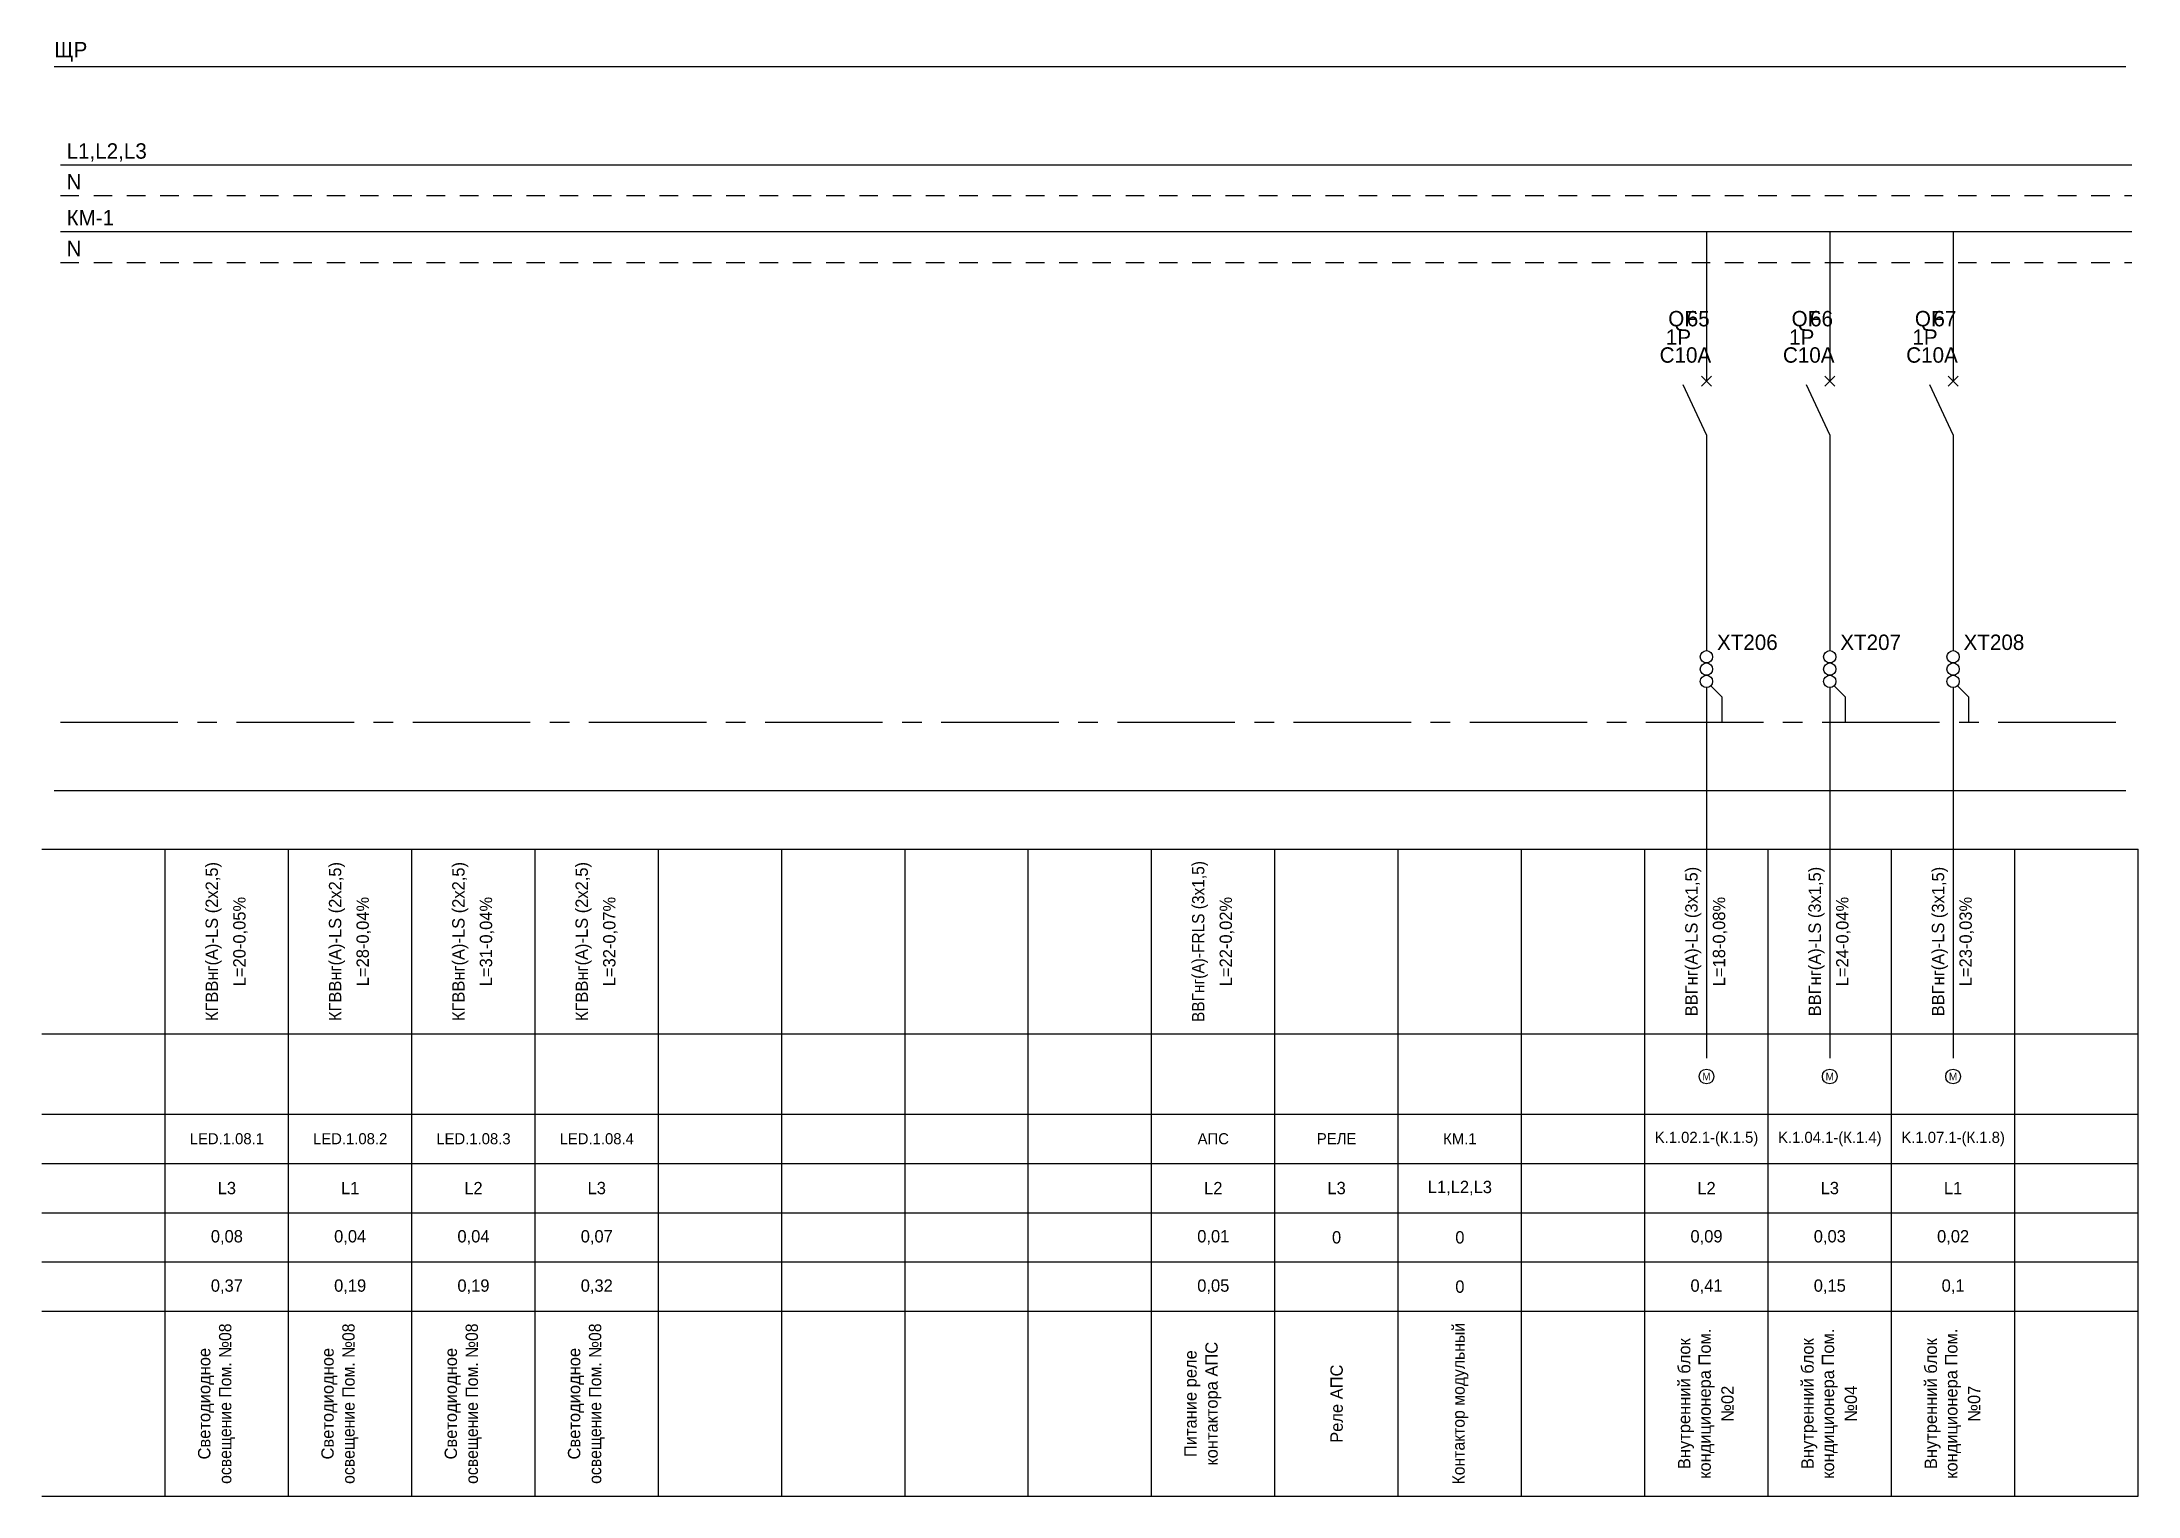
# Model space of a CAD drawing. Header units: millimetres. Extents: x 2497 to 11797, y 1522 to 1758.
# Drawn here: x 7597.2 to 7937.2, y 1522.5 to 1758.5 of the extents above; entities that cross this region are included whole.
import ezdxf
from ezdxf.enums import TextEntityAlignment as Align

# ---------------------------------------------------------------- set-up
doc = ezdxf.new("R2010")
doc.units = ezdxf.units.MM
doc.linetypes.add('CENTER2', pattern=[28.575, 19.05, -3.175, 3.175, -3.175])
doc.linetypes.add('JIS_02_0.7', pattern=[1.35, 0.75, -0.6])
for name, color, linetype in [('SX_BLOCKS', 7, 'Continuous'), ('SX_BOUND', 8, 'Continuous'), ('SX_LINES', 7, 'Continuous'), ('SX_N', 4, 'JIS_02_0.7'), ('SX_PE', 3, 'CENTER2'), ('SX_TABLE', 7, 'Continuous'), ('SX_TEXT', 7, 'Continuous')]:
    doc.layers.add(name, color=color, linetype=linetype)
doc.styles.add('UNC_GOST_Scheme', font='txt')

msp = doc.modelspace()

# ---------------------------------------------------------------- texts
at = {"layer": 'SX_TEXT', "style": 'UNC_GOST_Scheme'}
for s, p in [('ЩР', (7599.18, 1755.96)), ('L1,L2,L3', (7601.18, 1739.51)), ('N', (7601.18, 1734.51)), ('КМ-1', (7601.18, 1728.68)), ('N', (7601.18, 1723.68))]:
    msp.add_text(s, height=2.5, dxfattribs=at).set_placement(p)

# ---------------------------------------------------------------- blocks, each defined once
blk = doc.blocks.new('SX_TCOL')
for p, q in [((-10, 105), (10, 105)), ((10, 0), (10, 105)), ((-10, 75), (10, 75)), ((-10, 62), (10, 62)), ((-10, 54), (10, 54)), ((-10, 46), (10, 46)), ((-10, 38), (10, 38)), ((-10, 30), (10, 30)), ((-10, 0), (10, 0))]:
    blk.add_line(p, q)
at = {"style": 'UNC_GOST_Scheme'}
for tag, p in [('CAB1', (-2.2, 90)), ('CAB2', (2.2, 90)), ('NAME1', (-3.4, 15)), ('NAME2', (0, 15)), ('NAME3', (3.4, 15))]:
    blk.add_attdef(tag, text='', height=2, rotation=90, dxfattribs=at).set_placement(p, align=Align.MIDDLE)
for tag, height, p in [('LINE', 1.8, (0, 58)), ('PH', 2, (0, 50)), ('POW', 2, (0, 42)), ('CUR', 2, (0, 34))]:
    blk.add_attdef(tag, text='', height=height, dxfattribs=at).set_placement(p, align=Align.MIDDLE)
blk = doc.blocks.new('SX_QF')
for p, q in [((0, -45), (-3.8, -36.9)), ((-0.8, -37.1), (0.8, -35.5)), ((-0.8, -35.5), (0.8, -37.1)), ((0, -45), (0, -54.3))]:
    blk.add_line(p, q)
at = {"style": 'UNC_GOST_Scheme'}
blk.add_text('QF', height=2.5, dxfattribs=at).set_placement((-6.2, -27.4))
for tag, p in [('N', (-3.2, -27.4)), ('P', (-6.6, -30.4)), ('MA', (-9.4, -36.1)), ('A', (-7.6, -33.3))]:
    blk.add_attdef(tag, p, '', height=2.5, dxfattribs=at)
blk = doc.blocks.new('SX_XT')
at = {"color": 30}
blk.add_circle((0, -1), 1, dxfattribs=at)
at = {"color": 5}
blk.add_circle((0, -3), 1, dxfattribs=at)
at = {"color": 3}
blk.add_circle((0, -5), 1, dxfattribs=at)
at = {"style": 'UNC_GOST_Scheme'}
blk.add_attdef('N', (1.7, 0.1), '', height=2.5, dxfattribs=at)
blk = doc.blocks.new('SX_U_M')
blk.add_circle((0, 0), 1.2)
at = {"style": 'UNC_GOST_Scheme'}
blk.add_text('M', height=1.2, dxfattribs=at).set_placement((0, 0), align=Align.MIDDLE)

# ---------------------------------------------------------------- linework, layer by layer
at = {"layer": 'SX_BOUND'}
for p, q in [((7599.18, 1754.46), (7935.18, 1754.46)), ((7599.18, 1636.96), (7935.18, 1636.96))]:
    msp.add_line(p, q, dxfattribs=at)
at = {"layer": 'SX_LINES'}
for p, q in [((7600.18, 1738.51), (7936.18, 1738.51)), ((7600.18, 1727.68), (7936.18, 1727.68)), ((7867.18, 1727.68), (7867.18, 1703.4)), ((7887.18, 1727.68), (7887.18, 1703.4)), ((7907.18, 1727.68), (7907.18, 1703.4)), ((7867.18, 1685.42), (7867.18, 1659.68)), ((7887.18, 1685.42), (7887.18, 1659.68)), ((7907.18, 1685.42), (7907.18, 1659.68)), ((7867.18, 1653.68), (7867.18, 1593.56)), ((7887.18, 1653.68), (7887.18, 1593.56)), ((7907.18, 1653.68), (7907.18, 1593.56))]:
    msp.add_line(p, q, dxfattribs=at)
at = {"layer": 'SX_N', "ltscale": 4}
for p, q in [((7600.18, 1733.51), (7936.18, 1733.51)), ((7600.18, 1722.68), (7936.18, 1722.68))]:
    msp.add_line(p, q, dxfattribs=at)
at = {"layer": 'SX_PE'}
for p, q in [((7867.88, 1653.98), (7869.68, 1652.18)), ((7887.88, 1653.98), (7889.68, 1652.18)), ((7907.88, 1653.98), (7909.68, 1652.18)), ((7869.68, 1652.18), (7869.68, 1648.06)), ((7889.68, 1652.18), (7889.68, 1648.06)), ((7909.68, 1652.18), (7909.68, 1648.06)), ((7600.18, 1648.06), (7936.18, 1648.06))]:
    msp.add_line(p, q, dxfattribs=at)

# ---------------------------------------------------------------- block references
at = {"layer": 'SX_BLOCKS'}
for name, p, values in [('SX_QF', (7867.18, 1739.7), {'N': '65', 'P': '1P', 'A': 'С10А'}), ('SX_QF', (7887.18, 1739.7), {'N': '66', 'P': '1P', 'A': 'С10А'}), ('SX_QF', (7907.18, 1739.7), {'N': '67', 'P': '1P', 'A': 'С10А'}), ('SX_XT', (7867.18, 1659.68), {'N': 'XT206'}), ('SX_XT', (7887.18, 1659.68), {'N': 'XT207'}), ('SX_XT', (7907.18, 1659.68), {'N': 'XT208'})]:
    msp.add_blockref(name, p, dxfattribs=at).add_auto_attribs(values)
at = {"layer": 'SX_BLOCKS', "color": 244, "true_color": 0x991b1e}
for p in [(7867.18, 1590.56), (7887.18, 1590.56), (7907.18, 1590.56)]:
    msp.add_blockref('SX_U_M', p, dxfattribs=at)
at = {"layer": 'SX_TABLE'}
for p in [(7607.18, 1522.46), (7707.18, 1522.46), (7727.18, 1522.46), (7747.18, 1522.46), (7767.18, 1522.46), (7847.18, 1522.46), (7927.18, 1522.46)]:
    msp.add_blockref('SX_TCOL', p, dxfattribs=at)
ref = msp.add_blockref('SX_TCOL', (7627.18, 1522.46), dxfattribs=at)
ref.add_attrib('NAME1', 'Светодиодное', dxfattribs={"layer": '0', "height": 2, "rotation": 90, "style": 'UNC_GOST_Scheme'}).set_placement((7623.78, 1537.46), align=Align.MIDDLE)
ref.add_attrib('NAME2', 'освещение Пом. №08', dxfattribs={"layer": '0', "height": 2, "rotation": 90, "style": 'UNC_GOST_Scheme', "width": 0.957428}).set_placement((7627.18, 1537.46), align=Align.MIDDLE)
ref.add_attrib('CUR', '0,37', dxfattribs={"layer": '0', "height": 2, "style": 'UNC_GOST_Scheme'}).set_placement((7627.18, 1556.46), align=Align.MIDDLE)
ref.add_attrib('POW', '0,08', dxfattribs={"layer": '0', "height": 2, "style": 'UNC_GOST_Scheme'}).set_placement((7627.18, 1564.46), align=Align.MIDDLE)
ref.add_attrib('PH', 'L3', dxfattribs={"layer": '0', "height": 2, "style": 'UNC_GOST_Scheme'}).set_placement((7627.18, 1572.46), align=Align.MIDDLE)
ref.add_attrib('LINE', 'LED.1.08.1', dxfattribs={"layer": '0', "height": 1.8, "style": 'UNC_GOST_Scheme'}).set_placement((7627.18, 1580.46), align=Align.MIDDLE)
ref.add_attrib('CAB1', 'КГВВнг(А)-LS (2х2,5)', dxfattribs={"layer": '0', "height": 2, "rotation": 90, "style": 'UNC_GOST_Scheme'}).set_placement((7624.98, 1612.46), align=Align.MIDDLE)
ref.add_attrib('CAB2', 'L=20-0,05%', dxfattribs={"layer": '0', "height": 2, "rotation": 90, "style": 'UNC_GOST_Scheme'}).set_placement((7629.38, 1612.46), align=Align.MIDDLE)
ref = msp.add_blockref('SX_TCOL', (7647.18, 1522.46), dxfattribs=at)
ref.add_attrib('NAME1', 'Светодиодное', dxfattribs={"layer": '0', "height": 2, "rotation": 90, "style": 'UNC_GOST_Scheme'}).set_placement((7643.78, 1537.46), align=Align.MIDDLE)
ref.add_attrib('NAME2', 'освещение Пом. №08', dxfattribs={"layer": '0', "height": 2, "rotation": 90, "style": 'UNC_GOST_Scheme', "width": 0.957428}).set_placement((7647.18, 1537.46), align=Align.MIDDLE)
ref.add_attrib('CUR', '0,19', dxfattribs={"layer": '0', "height": 2, "style": 'UNC_GOST_Scheme'}).set_placement((7647.18, 1556.46), align=Align.MIDDLE)
ref.add_attrib('POW', '0,04', dxfattribs={"layer": '0', "height": 2, "style": 'UNC_GOST_Scheme'}).set_placement((7647.18, 1564.46), align=Align.MIDDLE)
ref.add_attrib('PH', 'L1', dxfattribs={"layer": '0', "height": 2, "style": 'UNC_GOST_Scheme'}).set_placement((7647.18, 1572.46), align=Align.MIDDLE)
ref.add_attrib('LINE', 'LED.1.08.2', dxfattribs={"layer": '0', "height": 1.8, "style": 'UNC_GOST_Scheme'}).set_placement((7647.18, 1580.46), align=Align.MIDDLE)
ref.add_attrib('CAB1', 'КГВВнг(А)-LS (2х2,5)', dxfattribs={"layer": '0', "height": 2, "rotation": 90, "style": 'UNC_GOST_Scheme'}).set_placement((7644.98, 1612.46), align=Align.MIDDLE)
ref.add_attrib('CAB2', 'L=28-0,04%', dxfattribs={"layer": '0', "height": 2, "rotation": 90, "style": 'UNC_GOST_Scheme'}).set_placement((7649.38, 1612.46), align=Align.MIDDLE)
ref = msp.add_blockref('SX_TCOL', (7667.18, 1522.46), dxfattribs=at)
ref.add_attrib('NAME1', 'Светодиодное', dxfattribs={"layer": '0', "height": 2, "rotation": 90, "style": 'UNC_GOST_Scheme'}).set_placement((7663.78, 1537.46), align=Align.MIDDLE)
ref.add_attrib('NAME2', 'освещение Пом. №08', dxfattribs={"layer": '0', "height": 2, "rotation": 90, "style": 'UNC_GOST_Scheme', "width": 0.957428}).set_placement((7667.18, 1537.46), align=Align.MIDDLE)
ref.add_attrib('CUR', '0,19', dxfattribs={"layer": '0', "height": 2, "style": 'UNC_GOST_Scheme'}).set_placement((7667.18, 1556.46), align=Align.MIDDLE)
ref.add_attrib('POW', '0,04', dxfattribs={"layer": '0', "height": 2, "style": 'UNC_GOST_Scheme'}).set_placement((7667.18, 1564.46), align=Align.MIDDLE)
ref.add_attrib('PH', 'L2', dxfattribs={"layer": '0', "height": 2, "style": 'UNC_GOST_Scheme'}).set_placement((7667.18, 1572.46), align=Align.MIDDLE)
ref.add_attrib('LINE', 'LED.1.08.3', dxfattribs={"layer": '0', "height": 1.8, "style": 'UNC_GOST_Scheme'}).set_placement((7667.18, 1580.46), align=Align.MIDDLE)
ref.add_attrib('CAB1', 'КГВВнг(А)-LS (2х2,5)', dxfattribs={"layer": '0', "height": 2, "rotation": 90, "style": 'UNC_GOST_Scheme'}).set_placement((7664.98, 1612.46), align=Align.MIDDLE)
ref.add_attrib('CAB2', 'L=31-0,04%', dxfattribs={"layer": '0', "height": 2, "rotation": 90, "style": 'UNC_GOST_Scheme'}).set_placement((7669.38, 1612.46), align=Align.MIDDLE)
ref = msp.add_blockref('SX_TCOL', (7687.18, 1522.46), dxfattribs=at)
ref.add_attrib('NAME1', 'Светодиодное', dxfattribs={"layer": '0', "height": 2, "rotation": 90, "style": 'UNC_GOST_Scheme'}).set_placement((7683.78, 1537.46), align=Align.MIDDLE)
ref.add_attrib('NAME2', 'освещение Пом. №08', dxfattribs={"layer": '0', "height": 2, "rotation": 90, "style": 'UNC_GOST_Scheme', "width": 0.957428}).set_placement((7687.18, 1537.46), align=Align.MIDDLE)
ref.add_attrib('CUR', '0,32', dxfattribs={"layer": '0', "height": 2, "style": 'UNC_GOST_Scheme'}).set_placement((7687.18, 1556.46), align=Align.MIDDLE)
ref.add_attrib('POW', '0,07', dxfattribs={"layer": '0', "height": 2, "style": 'UNC_GOST_Scheme'}).set_placement((7687.18, 1564.46), align=Align.MIDDLE)
ref.add_attrib('PH', 'L3', dxfattribs={"layer": '0', "height": 2, "style": 'UNC_GOST_Scheme'}).set_placement((7687.18, 1572.46), align=Align.MIDDLE)
ref.add_attrib('LINE', 'LED.1.08.4', dxfattribs={"layer": '0', "height": 1.8, "style": 'UNC_GOST_Scheme'}).set_placement((7687.18, 1580.46), align=Align.MIDDLE)
ref.add_attrib('CAB1', 'КГВВнг(А)-LS (2х2,5)', dxfattribs={"layer": '0', "height": 2, "rotation": 90, "style": 'UNC_GOST_Scheme'}).set_placement((7684.98, 1612.46), align=Align.MIDDLE)
ref.add_attrib('CAB2', 'L=32-0,07%', dxfattribs={"layer": '0', "height": 2, "rotation": 90, "style": 'UNC_GOST_Scheme'}).set_placement((7689.38, 1612.46), align=Align.MIDDLE)
ref = msp.add_blockref('SX_TCOL', (7787.18, 1522.46), dxfattribs=at)
ref.add_attrib('NAME1', 'Питание реле', dxfattribs={"layer": '0', "height": 2, "rotation": 90, "style": 'UNC_GOST_Scheme'}).set_placement((7783.78, 1537.46), align=Align.MIDDLE)
ref.add_attrib('NAME2', 'контактора АПС', dxfattribs={"layer": '0', "height": 2, "rotation": 90, "style": 'UNC_GOST_Scheme'}).set_placement((7787.18, 1537.46), align=Align.MIDDLE)
ref.add_attrib('CUR', '0,05', dxfattribs={"layer": '0', "height": 2, "style": 'UNC_GOST_Scheme'}).set_placement((7787.18, 1556.46), align=Align.MIDDLE)
ref.add_attrib('POW', '0,01', dxfattribs={"layer": '0', "height": 2, "style": 'UNC_GOST_Scheme'}).set_placement((7787.18, 1564.46), align=Align.MIDDLE)
ref.add_attrib('PH', 'L2', dxfattribs={"layer": '0', "height": 2, "style": 'UNC_GOST_Scheme'}).set_placement((7787.18, 1572.46), align=Align.MIDDLE)
ref.add_attrib('LINE', 'АПС', dxfattribs={"layer": '0', "height": 1.8, "style": 'UNC_GOST_Scheme'}).set_placement((7787.18, 1580.46), align=Align.MIDDLE)
ref.add_attrib('CAB1', 'ВВГнг(А)-FRLS (3х1,5)', dxfattribs={"layer": '0', "height": 2, "rotation": 90, "style": 'UNC_GOST_Scheme', "width": 0.938629}).set_placement((7784.98, 1612.46), align=Align.MIDDLE)
ref.add_attrib('CAB2', 'L=22-0,02%', dxfattribs={"layer": '0', "height": 2, "rotation": 90, "style": 'UNC_GOST_Scheme'}).set_placement((7789.38, 1612.46), align=Align.MIDDLE)
for p, values in [((7807.18, 1522.46), {'NAME2': 'Реле АПС', 'POW': '0', 'PH': 'L3', 'LINE': 'РЕЛЕ'}), ((7867.18, 1522.46), {'NAME1': 'Внутренний блок', 'NAME2': 'кондиционера Пом.', 'NAME3': '№02', 'CUR': '0,41', 'POW': '0,09', 'PH': 'L2', 'LINE': 'K.1.02.1-(К.1.5)', 'CAB1': 'ВВГнг(А)-LS (3х1,5)', 'CAB2': 'L=18-0,08%'}), ((7887.18, 1522.46), {'NAME1': 'Внутренний блок', 'NAME2': 'кондиционера Пом.', 'NAME3': '№04', 'CUR': '0,15', 'POW': '0,03', 'PH': 'L3', 'LINE': 'K.1.04.1-(К.1.4)', 'CAB1': 'ВВГнг(А)-LS (3х1,5)', 'CAB2': 'L=24-0,04%'}), ((7907.18, 1522.46), {'NAME1': 'Внутренний блок', 'NAME2': 'кондиционера Пом.', 'NAME3': '№07', 'CUR': '0,1', 'POW': '0,02', 'PH': 'L1', 'LINE': 'K.1.07.1-(К.1.8)', 'CAB1': 'ВВГнг(А)-LS (3х1,5)', 'CAB2': 'L=23-0,03%'})]:
    msp.add_blockref('SX_TCOL', p, dxfattribs=at).add_auto_attribs(values)
ref = msp.add_blockref('SX_TCOL', (7827.18, 1522.46), dxfattribs=at)
ref.add_attrib('NAME2', 'Контактор модульный', dxfattribs={"layer": '0', "height": 2, "rotation": 90, "style": 'UNC_GOST_Scheme', "width": 0.956133}).set_placement((7827.18, 1537.46), align=Align.MIDDLE)
ref.add_attrib('CUR', '0', dxfattribs={"layer": '0', "height": 2, "style": 'UNC_GOST_Scheme'}).set_placement((7827.18, 1556.46), align=Align.MIDDLE)
ref.add_attrib('POW', '0', dxfattribs={"layer": '0', "height": 2, "style": 'UNC_GOST_Scheme'}).set_placement((7827.18, 1564.46), align=Align.MIDDLE)
ref.add_attrib('PH', 'L1,L2,L3', dxfattribs={"layer": '0', "height": 2, "style": 'UNC_GOST_Scheme'}).set_placement((7827.18, 1572.46), align=Align.MIDDLE)
ref.add_attrib('LINE', 'КМ.1', dxfattribs={"layer": '0', "height": 1.8, "style": 'UNC_GOST_Scheme'}).set_placement((7827.18, 1580.46), align=Align.MIDDLE)

msp.set_redraw_order([(e.dxf.handle, doc.entitydb.next_handle()) for e in msp.query("TEXT MTEXT ATTDEF DIMENSION ARC_DIMENSION")])  # texts and dimensions are drawn at this point

doc.saveas('drawing.dxf')
